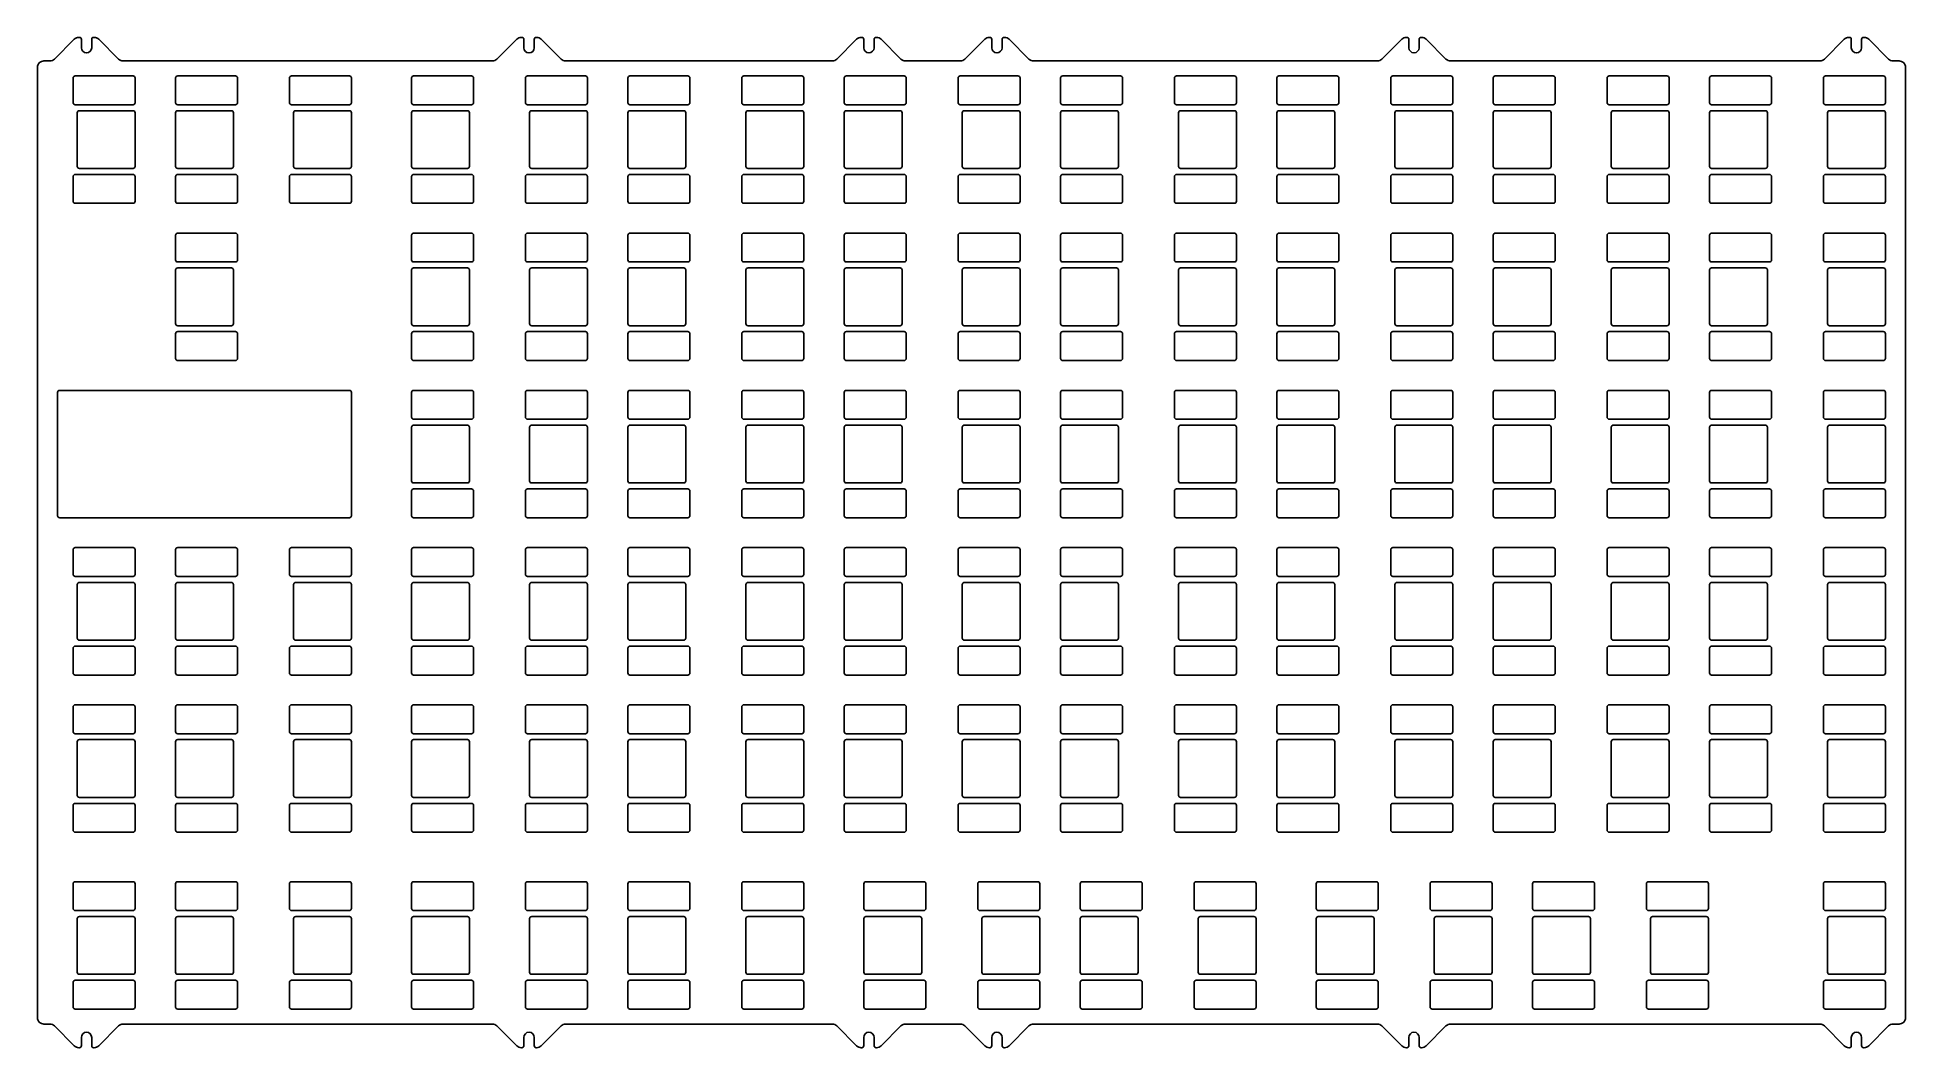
# Model space of a CAD drawing. Header units: millimetres. Extents: x -452 to 0, y -239 to 6.
import ezdxf

# ---------------------------------------------------------------- set-up
doc = ezdxf.new("R2010")
doc.units = ezdxf.units.MM
doc.layers.get('0').update_dxf_attribs({"linetype": 'CONTINUOUS'})

msp = doc.modelspace()

# ---------------------------------------------------------------- linework, layer by layer
for points in [[(-242.17, -233.36), (-228.95, -233.36, -0.198912), (-227.82, -233.83), (-223.03, -238.62, 0.198912), (-221.9, -239.09), (-221.81, -239.09, 0.414214), (-221.31, -238.59), (-221.31, -236.59, -1), (-218.81, -236.59), (-218.81, -238.59, 0.414214), (-218.31, -239.09), (-218.23, -239.09, 0.198912), (-217.09, -238.62), (-212.31, -233.83, -0.198912), (-211.17, -233.36), (-127.95, -233.36, -0.198912), (-126.82, -233.83), (-122.03, -238.62, 0.198912), (-120.9, -239.09), (-120.81, -239.09, 0.414214), (-120.31, -238.59), (-120.31, -236.59, -1), (-117.81, -236.59), (-117.81, -238.59, 0.414214), (-117.31, -239.09), (-117.23, -239.09, 0.198912), (-116.09, -238.62), (-111.31, -233.83, -0.198912), (-110.17, -233.36), (-20.79, -233.36, -0.198912), (-19.66, -233.83), (-14.87, -238.62, 0.198912), (-13.74, -239.09), (-13.66, -239.09, 0.414214), (-13.16, -238.59), (-13.16, -236.59, -1), (-10.66, -236.59), (-10.66, -238.59, 0.414214), (-10.16, -239.09), (-10.07, -239.09, 0.198912), (-8.94, -238.62), (-4.15, -233.83, -0.198912), (-3.02, -233.36), (-1.6, -233.36, 0.414214), (0, -231.76), (0, -1.6, 0.414214), (-1.6, 0), (-3.02, 0, -0.198912), (-4.15, 0.47), (-8.94, 5.26, 0.198912), (-10.07, 5.72), (-10.16, 5.72, 0.414214), (-10.66, 5.22), (-10.66, 3.22, -1), (-13.16, 3.22), (-13.16, 5.22, 0.414214), (-13.66, 5.72), (-13.74, 5.72, 0.198912), (-14.87, 5.26), (-19.66, 0.47, -0.198912), (-20.79, 0), (-110.17, 0, -0.198912), (-111.31, 0.47), (-116.09, 5.26, 0.198912), (-117.23, 5.72), (-117.31, 5.72, 0.414214), (-117.81, 5.22), (-117.81, 3.22, -1), (-120.31, 3.22), (-120.31, 5.22, 0.414214), (-120.81, 5.72), (-120.9, 5.72, 0.198912), (-122.03, 5.26), (-126.82, 0.47, -0.198912), (-127.95, 0), (-211.17, 0, -0.198912), (-212.31, 0.47), (-217.09, 5.26, 0.198912), (-218.23, 5.72), (-218.31, 5.72, 0.414214), (-218.81, 5.22), (-218.81, 3.22, -1), (-221.31, 3.22), (-221.31, 5.22, 0.414214), (-221.81, 5.72), (-221.9, 5.72, 0.198912), (-223.03, 5.26), (-227.82, 0.47, -0.198912), (-228.95, 0), (-242.17, 0, -0.198912), (-243.31, 0.47), (-248.09, 5.26, 0.198912), (-249.23, 5.72), (-249.31, 5.72, 0.414214), (-249.81, 5.22), (-249.81, 3.22, -1), (-252.31, 3.22), (-252.31, 5.22, 0.414214), (-252.81, 5.72), (-252.9, 5.72, 0.198912), (-254.03, 5.26), (-258.82, 0.47, -0.198912), (-259.95, 0), (-324.49, 0, -0.198912), (-325.62, 0.47), (-330.41, 5.26, 0.198912), (-331.54, 5.72), (-331.62, 5.72, 0.414214), (-332.12, 5.22), (-332.12, 3.22, -1), (-334.63, 3.22), (-334.63, 5.22, 0.414214), (-335.12, 5.72), (-335.21, 5.72, 0.198912), (-336.34, 5.26), (-341.13, 0.47, -0.198912), (-342.26, 0), (-431.64, 0, -0.198912), (-432.77, 0.47), (-437.56, 5.26, 0.198912), (-438.69, 5.72), (-438.78, 5.72, 0.414214), (-439.28, 5.22), (-439.28, 3.22, -1), (-441.78, 3.22), (-441.78, 5.22, 0.414214), (-442.28, 5.72), (-442.37, 5.72, 0.198912), (-443.5, 5.26), (-448.29, 0.47, -0.198912), (-449.42, 0), (-450.84, 0, 0.414214), (-452.44, -1.6), (-452.44, -231.76, 0.414214), (-450.84, -233.36), (-449.42, -233.36, -0.198912), (-448.29, -233.83), (-443.5, -238.62, 0.198912), (-442.37, -239.09), (-442.28, -239.09, 0.414214), (-441.78, -238.59), (-441.78, -236.59, -1), (-439.28, -236.59), (-439.28, -238.59, 0.414214), (-438.78, -239.09), (-438.69, -239.09, 0.198912), (-437.56, -238.62), (-432.77, -233.83, -0.198912), (-431.64, -233.36), (-342.26, -233.36, -0.198912), (-341.13, -233.83), (-336.34, -238.62, 0.198912), (-335.21, -239.09), (-335.12, -239.09, 0.414214), (-334.63, -238.59), (-334.63, -236.59, -1), (-332.12, -236.59), (-332.12, -238.59, 0.414214), (-331.62, -239.09), (-331.54, -239.09, 0.198912), (-330.41, -238.62), (-325.62, -233.83, -0.198912), (-324.49, -233.36), (-259.95, -233.36, -0.198912), (-258.82, -233.83), (-254.03, -238.62, 0.198912), (-252.9, -239.09), (-252.81, -239.09, 0.414214), (-252.31, -238.59), (-252.31, -236.59, -1), (-249.81, -236.59), (-249.81, -238.59, 0.414214), (-249.31, -239.09), (-249.23, -239.09, 0.198912), (-248.09, -238.62), (-243.31, -233.83, -0.198912)], [(-443.77, -10.11), (-443.77, -4.11, -0.414214), (-443.27, -3.61), (-429.27, -3.61, -0.414214), (-428.77, -4.11), (-428.77, -10.11, -0.414214), (-429.27, -10.61), (-443.27, -10.61, -0.414214)], [(-403.96, -4.11), (-403.96, -10.11, -0.414214), (-404.46, -10.61), (-418.46, -10.61, -0.414214), (-418.96, -10.11), (-418.96, -4.11, -0.414214), (-418.46, -3.61), (-404.46, -3.61, -0.414214)], [(-376.38, -4.11, 0.414214), (-376.88, -3.61), (-390.88, -3.61, 0.414214), (-391.38, -4.11), (-391.38, -10.11, 0.414214), (-390.88, -10.61), (-376.88, -10.61, 0.414214), (-376.38, -10.11)], [(-361.31, -3.61, 0.414214), (-361.81, -4.11), (-361.81, -10.11, 0.414214), (-361.31, -10.61), (-347.31, -10.61, 0.414214), (-346.81, -10.11), (-346.81, -4.11, 0.414214), (-347.31, -3.61)], [(-333.73, -3.61), (-319.73, -3.61, -0.414214), (-319.23, -4.11), (-319.23, -10.11, -0.414214), (-319.73, -10.61), (-333.73, -10.61, -0.414214), (-334.23, -10.11), (-334.23, -4.11, -0.414214)], [(-294.92, -10.61, 0.414214), (-294.42, -10.11), (-294.42, -4.11, 0.414214), (-294.92, -3.61), (-308.92, -3.61, 0.414214), (-309.42, -4.11), (-309.42, -10.11, 0.414214), (-308.92, -10.61)], [(-266.84, -4.11), (-266.84, -10.11, -0.414214), (-267.34, -10.61), (-281.34, -10.61, -0.414214), (-281.84, -10.11), (-281.84, -4.11, -0.414214), (-281.34, -3.61), (-267.34, -3.61, -0.414214)], [(-242.53, -10.61), (-256.53, -10.61, -0.414214), (-257.03, -10.11), (-257.03, -4.11, -0.414214), (-256.53, -3.61), (-242.53, -3.61, -0.414214), (-242.03, -4.11), (-242.03, -10.11, -0.414214)], [(-228.96, -3.61), (-214.96, -3.61, -0.414214), (-214.46, -4.11), (-214.46, -10.11, -0.414214), (-214.96, -10.61), (-228.96, -10.61, -0.414214), (-229.46, -10.11), (-229.46, -4.11, -0.414214)], [(-204.14, -3.61), (-190.14, -3.61, -0.414214), (-189.64, -4.11), (-189.64, -10.11, -0.414214), (-190.14, -10.61), (-204.14, -10.61, -0.414214), (-204.64, -10.11), (-204.64, -4.11, -0.414214)], [(-162.07, -4.11), (-162.07, -10.11, -0.414214), (-162.57, -10.61), (-176.57, -10.61, -0.414214), (-177.07, -10.11), (-177.07, -4.11, -0.414214), (-176.57, -3.61), (-162.57, -3.61, -0.414214)], [(-137.26, -4.11), (-137.26, -10.11, -0.414214), (-137.76, -10.61), (-151.76, -10.61, -0.414214), (-152.26, -10.11), (-152.26, -4.11, -0.414214), (-151.76, -3.61), (-137.76, -3.61, -0.414214)], [(-124.68, -10.11, 0.414214), (-124.18, -10.61), (-110.18, -10.61, 0.414214), (-109.68, -10.11), (-109.68, -4.11, 0.414214), (-110.18, -3.61), (-124.18, -3.61, 0.414214), (-124.68, -4.11)], [(-99.87, -10.11, 0.414214), (-99.37, -10.61), (-85.37, -10.61, 0.414214), (-84.87, -10.11), (-84.87, -4.11, 0.414214), (-85.37, -3.61), (-99.37, -3.61, 0.414214), (-99.87, -4.11)], [(-57.79, -10.61, 0.414214), (-57.29, -10.11), (-57.29, -4.11, 0.414214), (-57.79, -3.61), (-71.79, -3.61, 0.414214), (-72.29, -4.11), (-72.29, -10.11, 0.414214), (-71.79, -10.61)], [(-32.98, -10.61), (-46.98, -10.61, -0.414214), (-47.48, -10.11), (-47.48, -4.11, -0.414214), (-46.98, -3.61), (-32.98, -3.61, -0.414214), (-32.48, -4.11), (-32.48, -10.11, -0.414214)], [(-4.91, -4.11, 0.414214), (-5.41, -3.61), (-19.41, -3.61, 0.414214), (-19.91, -4.11), (-19.91, -10.11, 0.414214), (-19.41, -10.61), (-5.41, -10.61, 0.414214), (-4.91, -10.11)], [(-442.77, -25.55), (-442.77, -12.55, -0.414214), (-442.27, -12.05), (-429.27, -12.05, -0.414214), (-428.77, -12.55), (-428.77, -25.55, -0.414214), (-429.27, -26.05), (-442.27, -26.05, -0.414214)], [(-418.46, -12.05, 0.414214), (-418.96, -12.55), (-418.96, -25.55, 0.414214), (-418.46, -26.05), (-405.46, -26.05, 0.414214), (-404.96, -25.55), (-404.96, -12.55, 0.414214), (-405.46, -12.05)], [(-389.88, -12.05), (-376.88, -12.05, -0.414214), (-376.38, -12.55), (-376.38, -25.55, -0.414214), (-376.88, -26.05), (-389.88, -26.05, -0.414214), (-390.38, -25.55), (-390.38, -12.55, -0.414214)], [(-361.81, -25.55, 0.414214), (-361.31, -26.05), (-348.31, -26.05, 0.414214), (-347.81, -25.55), (-347.81, -12.55, 0.414214), (-348.31, -12.05), (-361.31, -12.05, 0.414214), (-361.81, -12.55)], [(-319.23, -12.55), (-319.23, -25.55, -0.414214), (-319.73, -26.05), (-332.73, -26.05, -0.414214), (-333.23, -25.55), (-333.23, -12.55, -0.414214), (-332.73, -12.05), (-319.73, -12.05, -0.414214)], [(-295.92, -26.05, 0.414214), (-295.42, -25.55), (-295.42, -12.55, 0.414214), (-295.92, -12.05), (-308.92, -12.05, 0.414214), (-309.42, -12.55), (-309.42, -25.55, 0.414214), (-308.92, -26.05)], [(-266.84, -12.55), (-266.84, -25.55, -0.414214), (-267.34, -26.05), (-280.34, -26.05, -0.414214), (-280.84, -25.55), (-280.84, -12.55, -0.414214), (-280.34, -12.05), (-267.34, -12.05, -0.414214)], [(-243.03, -12.55, 0.414214), (-243.53, -12.05), (-256.53, -12.05, 0.414214), (-257.03, -12.55), (-257.03, -25.55, 0.414214), (-256.53, -26.05), (-243.53, -26.05, 0.414214), (-243.03, -25.55)], [(-228.46, -25.55, 0.414214), (-227.96, -26.05), (-214.96, -26.05, 0.414214), (-214.46, -25.55), (-214.46, -12.55, 0.414214), (-214.96, -12.05), (-227.96, -12.05, 0.414214), (-228.46, -12.55)], [(-204.14, -12.05), (-191.14, -12.05, -0.414214), (-190.64, -12.55), (-190.64, -25.55, -0.414214), (-191.14, -26.05), (-204.14, -26.05, -0.414214), (-204.64, -25.55), (-204.64, -12.55, -0.414214)], [(-162.57, -26.05), (-175.57, -26.05, -0.414214), (-176.07, -25.55), (-176.07, -12.55, -0.414214), (-175.57, -12.05), (-162.57, -12.05, -0.414214), (-162.07, -12.55), (-162.07, -25.55, -0.414214)], [(-151.76, -12.05), (-138.76, -12.05, -0.414214), (-138.26, -12.55), (-138.26, -25.55, -0.414214), (-138.76, -26.05), (-151.76, -26.05, -0.414214), (-152.26, -25.55), (-152.26, -12.55, -0.414214)], [(-123.68, -25.55, 0.414214), (-123.18, -26.05), (-110.18, -26.05, 0.414214), (-109.68, -25.55), (-109.68, -12.55, 0.414214), (-110.18, -12.05), (-123.18, -12.05, 0.414214), (-123.68, -12.55)], [(-99.87, -25.55, 0.414214), (-99.37, -26.05), (-86.37, -26.05, 0.414214), (-85.87, -25.55), (-85.87, -12.55, 0.414214), (-86.37, -12.05), (-99.37, -12.05, 0.414214), (-99.87, -12.55)], [(-57.29, -12.55), (-57.29, -25.55, -0.414214), (-57.79, -26.05), (-70.79, -26.05, -0.414214), (-71.29, -25.55), (-71.29, -12.55, -0.414214), (-70.79, -12.05), (-57.79, -12.05, -0.414214)], [(-33.48, -12.55, 0.414214), (-33.98, -12.05), (-46.98, -12.05, 0.414214), (-47.48, -12.55), (-47.48, -25.55, 0.414214), (-46.98, -26.05), (-33.98, -26.05, 0.414214), (-33.48, -25.55)], [(-4.91, -12.55, 0.414214), (-5.41, -12.05), (-18.41, -12.05, 0.414214), (-18.91, -12.55), (-18.91, -25.55, 0.414214), (-18.41, -26.05), (-5.41, -26.05, 0.414214), (-4.91, -25.55)], [(-428.77, -27.99), (-428.77, -33.99, -0.414214), (-429.27, -34.49), (-443.27, -34.49, -0.414214), (-443.77, -33.99), (-443.77, -27.99, -0.414214), (-443.27, -27.49), (-429.27, -27.49, -0.414214)], [(-404.46, -34.49), (-418.46, -34.49, -0.414214), (-418.96, -33.99), (-418.96, -27.99, -0.414214), (-418.46, -27.49), (-404.46, -27.49, -0.414214), (-403.96, -27.99), (-403.96, -33.99, -0.414214)], [(-376.88, -34.49, 0.414214), (-376.38, -33.99), (-376.38, -27.99, 0.414214), (-376.88, -27.49), (-390.88, -27.49, 0.414214), (-391.38, -27.99), (-391.38, -33.99, 0.414214), (-390.88, -34.49)], [(-361.81, -33.99), (-361.81, -27.99, -0.414214), (-361.31, -27.49), (-347.31, -27.49, -0.414214), (-346.81, -27.99), (-346.81, -33.99, -0.414214), (-347.31, -34.49), (-361.31, -34.49, -0.414214)], [(-333.73, -27.49), (-319.73, -27.49, -0.414214), (-319.23, -27.99), (-319.23, -33.99, -0.414214), (-319.73, -34.49), (-333.73, -34.49, -0.414214), (-334.23, -33.99), (-334.23, -27.99, -0.414214)], [(-308.92, -27.49), (-294.92, -27.49, -0.414214), (-294.42, -27.99), (-294.42, -33.99, -0.414214), (-294.92, -34.49), (-308.92, -34.49, -0.414214), (-309.42, -33.99), (-309.42, -27.99, -0.414214)], [(-281.34, -27.49, 0.414214), (-281.84, -27.99), (-281.84, -33.99, 0.414214), (-281.34, -34.49), (-267.34, -34.49, 0.414214), (-266.84, -33.99), (-266.84, -27.99, 0.414214), (-267.34, -27.49)], [(-257.03, -33.99, 0.414214), (-256.53, -34.49), (-242.53, -34.49, 0.414214), (-242.03, -33.99), (-242.03, -27.99, 0.414214), (-242.53, -27.49), (-256.53, -27.49, 0.414214), (-257.03, -27.99)], [(-229.46, -33.99), (-229.46, -27.99, -0.414214), (-228.96, -27.49), (-214.96, -27.49, -0.414214), (-214.46, -27.99), (-214.46, -33.99, -0.414214), (-214.96, -34.49), (-228.96, -34.49, -0.414214)], [(-190.14, -34.49), (-204.14, -34.49, -0.414214), (-204.64, -33.99), (-204.64, -27.99, -0.414214), (-204.14, -27.49), (-190.14, -27.49, -0.414214), (-189.64, -27.99), (-189.64, -33.99, -0.414214)], [(-162.07, -27.99), (-162.07, -33.99, -0.414214), (-162.57, -34.49), (-176.57, -34.49, -0.414214), (-177.07, -33.99), (-177.07, -27.99, -0.414214), (-176.57, -27.49), (-162.57, -27.49, -0.414214)], [(-151.76, -27.49), (-137.76, -27.49, -0.414214), (-137.26, -27.99), (-137.26, -33.99, -0.414214), (-137.76, -34.49), (-151.76, -34.49, -0.414214), (-152.26, -33.99), (-152.26, -27.99, -0.414214)], [(-124.18, -27.49), (-110.18, -27.49, -0.414214), (-109.68, -27.99), (-109.68, -33.99, -0.414214), (-110.18, -34.49), (-124.18, -34.49, -0.414214), (-124.68, -33.99), (-124.68, -27.99, -0.414214)], [(-84.87, -27.99), (-84.87, -33.99, -0.414214), (-85.37, -34.49), (-99.37, -34.49, -0.414214), (-99.87, -33.99), (-99.87, -27.99, -0.414214), (-99.37, -27.49), (-85.37, -27.49, -0.414214)], [(-57.29, -27.99), (-57.29, -33.99, -0.414214), (-57.79, -34.49), (-71.79, -34.49, -0.414214), (-72.29, -33.99), (-72.29, -27.99, -0.414214), (-71.79, -27.49), (-57.79, -27.49, -0.414214)], [(-32.98, -34.49), (-46.98, -34.49, -0.414214), (-47.48, -33.99), (-47.48, -27.99, -0.414214), (-46.98, -27.49), (-32.98, -27.49, -0.414214), (-32.48, -27.99), (-32.48, -33.99, -0.414214)], [(-5.41, -34.49), (-19.41, -34.49, -0.414214), (-19.91, -33.99), (-19.91, -27.99, -0.414214), (-19.41, -27.49), (-5.41, -27.49, -0.414214), (-4.91, -27.99), (-4.91, -33.99, -0.414214)], [(-418.96, -48.21), (-418.96, -42.21, -0.414214), (-418.46, -41.71), (-404.46, -41.71, -0.414214), (-403.96, -42.21), (-403.96, -48.21, -0.414214), (-404.46, -48.71), (-418.46, -48.71, -0.414214)], [(-361.81, -48.21, 0.414214), (-361.31, -48.71), (-347.31, -48.71, 0.414214), (-346.81, -48.21), (-346.81, -42.21, 0.414214), (-347.31, -41.71), (-361.31, -41.71, 0.414214), (-361.81, -42.21)], [(-319.73, -48.71, 0.414214), (-319.23, -48.21), (-319.23, -42.21, 0.414214), (-319.73, -41.71), (-333.73, -41.71, 0.414214), (-334.23, -42.21), (-334.23, -48.21, 0.414214), (-333.73, -48.71)], [(-294.92, -48.71), (-308.92, -48.71, -0.414214), (-309.42, -48.21), (-309.42, -42.21, -0.414214), (-308.92, -41.71), (-294.92, -41.71, -0.414214), (-294.42, -42.21), (-294.42, -48.21, -0.414214)], [(-266.84, -42.21), (-266.84, -48.21, -0.414214), (-267.34, -48.71), (-281.34, -48.71, -0.414214), (-281.84, -48.21), (-281.84, -42.21, -0.414214), (-281.34, -41.71), (-267.34, -41.71, -0.414214)], [(-256.53, -41.71), (-242.53, -41.71, -0.414214), (-242.03, -42.21), (-242.03, -48.21, -0.414214), (-242.53, -48.71), (-256.53, -48.71, -0.414214), (-257.03, -48.21), (-257.03, -42.21, -0.414214)], [(-214.96, -48.71, 0.414214), (-214.46, -48.21), (-214.46, -42.21, 0.414214), (-214.96, -41.71), (-228.96, -41.71, 0.414214), (-229.46, -42.21), (-229.46, -48.21, 0.414214), (-228.96, -48.71)], [(-189.64, -42.21), (-189.64, -48.21, -0.414214), (-190.14, -48.71), (-204.14, -48.71, -0.414214), (-204.64, -48.21), (-204.64, -42.21, -0.414214), (-204.14, -41.71), (-190.14, -41.71, -0.414214)], [(-176.57, -41.71), (-162.57, -41.71, -0.414214), (-162.07, -42.21), (-162.07, -48.21, -0.414214), (-162.57, -48.71), (-176.57, -48.71, -0.414214), (-177.07, -48.21), (-177.07, -42.21, -0.414214)], [(-137.76, -48.71), (-151.76, -48.71, -0.414214), (-152.26, -48.21), (-152.26, -42.21, -0.414214), (-151.76, -41.71), (-137.76, -41.71, -0.414214), (-137.26, -42.21), (-137.26, -48.21, -0.414214)], [(-124.18, -41.71, 0.414214), (-124.68, -42.21), (-124.68, -48.21, 0.414214), (-124.18, -48.71), (-110.18, -48.71, 0.414214), (-109.68, -48.21), (-109.68, -42.21, 0.414214), (-110.18, -41.71)], [(-85.37, -48.71), (-99.37, -48.71, -0.414214), (-99.87, -48.21), (-99.87, -42.21, -0.414214), (-99.37, -41.71), (-85.37, -41.71, -0.414214), (-84.87, -42.21), (-84.87, -48.21, -0.414214)], [(-72.29, -48.21), (-72.29, -42.21, -0.414214), (-71.79, -41.71), (-57.79, -41.71, -0.414214), (-57.29, -42.21), (-57.29, -48.21, -0.414214), (-57.79, -48.71), (-71.79, -48.71, -0.414214)], [(-46.98, -41.71, 0.414214), (-47.48, -42.21), (-47.48, -48.21, 0.414214), (-46.98, -48.71), (-32.98, -48.71, 0.414214), (-32.48, -48.21), (-32.48, -42.21, 0.414214), (-32.98, -41.71)], [(-19.41, -41.71), (-5.41, -41.71, -0.414214), (-4.91, -42.21), (-4.91, -48.21, -0.414214), (-5.41, -48.71), (-19.41, -48.71, -0.414214), (-19.91, -48.21), (-19.91, -42.21, -0.414214)], [(-404.96, -50.65), (-404.96, -63.65, -0.414214), (-405.46, -64.15), (-418.46, -64.15, -0.414214), (-418.96, -63.65), (-418.96, -50.65, -0.414214), (-418.46, -50.15), (-405.46, -50.15, -0.414214)], [(-361.31, -50.15), (-348.31, -50.15, -0.414214), (-347.81, -50.65), (-347.81, -63.65, -0.414214), (-348.31, -64.15), (-361.31, -64.15, -0.414214), (-361.81, -63.65), (-361.81, -50.65, -0.414214)], [(-333.23, -63.65), (-333.23, -50.65, -0.414214), (-332.73, -50.15), (-319.73, -50.15, -0.414214), (-319.23, -50.65), (-319.23, -63.65, -0.414214), (-319.73, -64.15), (-332.73, -64.15, -0.414214)], [(-295.92, -64.15), (-308.92, -64.15, -0.414214), (-309.42, -63.65), (-309.42, -50.65, -0.414214), (-308.92, -50.15), (-295.92, -50.15, -0.414214), (-295.42, -50.65), (-295.42, -63.65, -0.414214)], [(-280.34, -50.15), (-267.34, -50.15, -0.414214), (-266.84, -50.65), (-266.84, -63.65, -0.414214), (-267.34, -64.15), (-280.34, -64.15, -0.414214), (-280.84, -63.65), (-280.84, -50.65, -0.414214)], [(-243.03, -50.65), (-243.03, -63.65, -0.414214), (-243.53, -64.15), (-256.53, -64.15, -0.414214), (-257.03, -63.65), (-257.03, -50.65, -0.414214), (-256.53, -50.15), (-243.53, -50.15, -0.414214)], [(-214.96, -64.15, 0.414214), (-214.46, -63.65), (-214.46, -50.65, 0.414214), (-214.96, -50.15), (-227.96, -50.15, 0.414214), (-228.46, -50.65), (-228.46, -63.65, 0.414214), (-227.96, -64.15)], [(-191.14, -64.15), (-204.14, -64.15, -0.414214), (-204.64, -63.65), (-204.64, -50.65, -0.414214), (-204.14, -50.15), (-191.14, -50.15, -0.414214), (-190.64, -50.65), (-190.64, -63.65, -0.414214)], [(-162.07, -50.65), (-162.07, -63.65, -0.414214), (-162.57, -64.15), (-175.57, -64.15, -0.414214), (-176.07, -63.65), (-176.07, -50.65, -0.414214), (-175.57, -50.15), (-162.57, -50.15, -0.414214)], [(-152.26, -63.65), (-152.26, -50.65, -0.414214), (-151.76, -50.15), (-138.76, -50.15, -0.414214), (-138.26, -50.65), (-138.26, -63.65, -0.414214), (-138.76, -64.15), (-151.76, -64.15, -0.414214)], [(-110.18, -64.15), (-123.18, -64.15, -0.414214), (-123.68, -63.65), (-123.68, -50.65, -0.414214), (-123.18, -50.15), (-110.18, -50.15, -0.414214), (-109.68, -50.65), (-109.68, -63.65, -0.414214)], [(-86.37, -64.15, 0.414214), (-85.87, -63.65), (-85.87, -50.65, 0.414214), (-86.37, -50.15), (-99.37, -50.15, 0.414214), (-99.87, -50.65), (-99.87, -63.65, 0.414214), (-99.37, -64.15)], [(-57.29, -50.65), (-57.29, -63.65, -0.414214), (-57.79, -64.15), (-70.79, -64.15, -0.414214), (-71.29, -63.65), (-71.29, -50.65, -0.414214), (-70.79, -50.15), (-57.79, -50.15, -0.414214)], [(-33.48, -50.65), (-33.48, -63.65, -0.414214), (-33.98, -64.15), (-46.98, -64.15, -0.414214), (-47.48, -63.65), (-47.48, -50.65, -0.414214), (-46.98, -50.15), (-33.98, -50.15, -0.414214)], [(-18.91, -63.65), (-18.91, -50.65, -0.414214), (-18.41, -50.15), (-5.41, -50.15, -0.414214), (-4.91, -50.65), (-4.91, -63.65, -0.414214), (-5.41, -64.15), (-18.41, -64.15, -0.414214)], [(-404.46, -72.59), (-418.46, -72.59, -0.414214), (-418.96, -72.09), (-418.96, -66.09, -0.414214), (-418.46, -65.59), (-404.46, -65.59, -0.414214), (-403.96, -66.09), (-403.96, -72.09, -0.414214)], [(-347.31, -72.59, 0.414214), (-346.81, -72.09), (-346.81, -66.09, 0.414214), (-347.31, -65.59), (-361.31, -65.59, 0.414214), (-361.81, -66.09), (-361.81, -72.09, 0.414214), (-361.31, -72.59)], [(-333.73, -65.59), (-319.73, -65.59, -0.414214), (-319.23, -66.09), (-319.23, -72.09, -0.414214), (-319.73, -72.59), (-333.73, -72.59, -0.414214), (-334.23, -72.09), (-334.23, -66.09, -0.414214)], [(-294.42, -66.09), (-294.42, -72.09, -0.414214), (-294.92, -72.59), (-308.92, -72.59, -0.414214), (-309.42, -72.09), (-309.42, -66.09, -0.414214), (-308.92, -65.59), (-294.92, -65.59, -0.414214)], [(-266.84, -66.09), (-266.84, -72.09, -0.414214), (-267.34, -72.59), (-281.34, -72.59, -0.414214), (-281.84, -72.09), (-281.84, -66.09, -0.414214), (-281.34, -65.59), (-267.34, -65.59, -0.414214)], [(-242.03, -66.09), (-242.03, -72.09, -0.414214), (-242.53, -72.59), (-256.53, -72.59, -0.414214), (-257.03, -72.09), (-257.03, -66.09, -0.414214), (-256.53, -65.59), (-242.53, -65.59, -0.414214)], [(-229.46, -72.09, 0.414214), (-228.96, -72.59), (-214.96, -72.59, 0.414214), (-214.46, -72.09), (-214.46, -66.09, 0.414214), (-214.96, -65.59), (-228.96, -65.59, 0.414214), (-229.46, -66.09)], [(-204.14, -65.59, 0.414214), (-204.64, -66.09), (-204.64, -72.09, 0.414214), (-204.14, -72.59), (-190.14, -72.59, 0.414214), (-189.64, -72.09), (-189.64, -66.09, 0.414214), (-190.14, -65.59)], [(-162.57, -72.59, 0.414214), (-162.07, -72.09), (-162.07, -66.09, 0.414214), (-162.57, -65.59), (-176.57, -65.59, 0.414214), (-177.07, -66.09), (-177.07, -72.09, 0.414214), (-176.57, -72.59)], [(-137.76, -72.59, 0.414214), (-137.26, -72.09), (-137.26, -66.09, 0.414214), (-137.76, -65.59), (-151.76, -65.59, 0.414214), (-152.26, -66.09), (-152.26, -72.09, 0.414214), (-151.76, -72.59)], [(-109.68, -66.09, 0.414214), (-110.18, -65.59), (-124.18, -65.59, 0.414214), (-124.68, -66.09), (-124.68, -72.09, 0.414214), (-124.18, -72.59), (-110.18, -72.59, 0.414214), (-109.68, -72.09)], [(-85.37, -72.59), (-99.37, -72.59, -0.414214), (-99.87, -72.09), (-99.87, -66.09, -0.414214), (-99.37, -65.59), (-85.37, -65.59, -0.414214), (-84.87, -66.09), (-84.87, -72.09, -0.414214)], [(-71.79, -65.59, 0.414214), (-72.29, -66.09), (-72.29, -72.09, 0.414214), (-71.79, -72.59), (-57.79, -72.59, 0.414214), (-57.29, -72.09), (-57.29, -66.09, 0.414214), (-57.79, -65.59)], [(-46.98, -65.59), (-32.98, -65.59, -0.414214), (-32.48, -66.09), (-32.48, -72.09, -0.414214), (-32.98, -72.59), (-46.98, -72.59, -0.414214), (-47.48, -72.09), (-47.48, -66.09, -0.414214)], [(-19.91, -72.09), (-19.91, -66.09, -0.414214), (-19.41, -65.59), (-5.41, -65.59, -0.414214), (-4.91, -66.09), (-4.91, -72.09, -0.414214), (-5.41, -72.59), (-19.41, -72.59, -0.414214)], [(-447.53, -110.19, 0.414214), (-447.03, -110.69), (-376.88, -110.69, 0.414214), (-376.38, -110.19), (-376.38, -80.31, 0.414214), (-376.88, -79.81), (-447.03, -79.81, 0.414214), (-447.53, -80.31)], [(-347.31, -86.81), (-361.31, -86.81, -0.414214), (-361.81, -86.31), (-361.81, -80.31, -0.414214), (-361.31, -79.81), (-347.31, -79.81, -0.414214), (-346.81, -80.31), (-346.81, -86.31, -0.414214)], [(-333.73, -79.81), (-319.73, -79.81, -0.414214), (-319.23, -80.31), (-319.23, -86.31, -0.414214), (-319.73, -86.81), (-333.73, -86.81, -0.414214), (-334.23, -86.31), (-334.23, -80.31, -0.414214)], [(-308.92, -79.81, 0.414214), (-309.42, -80.31), (-309.42, -86.31, 0.414214), (-308.92, -86.81), (-294.92, -86.81, 0.414214), (-294.42, -86.31), (-294.42, -80.31, 0.414214), (-294.92, -79.81)], [(-281.84, -86.31, 0.414214), (-281.34, -86.81), (-267.34, -86.81, 0.414214), (-266.84, -86.31), (-266.84, -80.31, 0.414214), (-267.34, -79.81), (-281.34, -79.81, 0.414214), (-281.84, -80.31)], [(-242.53, -86.81), (-256.53, -86.81, -0.414214), (-257.03, -86.31), (-257.03, -80.31, -0.414214), (-256.53, -79.81), (-242.53, -79.81, -0.414214), (-242.03, -80.31), (-242.03, -86.31, -0.414214)], [(-214.96, -86.81), (-228.96, -86.81, -0.414214), (-229.46, -86.31), (-229.46, -80.31, -0.414214), (-228.96, -79.81), (-214.96, -79.81, -0.414214), (-214.46, -80.31), (-214.46, -86.31, -0.414214)], [(-204.64, -86.31, 0.414214), (-204.14, -86.81), (-190.14, -86.81, 0.414214), (-189.64, -86.31), (-189.64, -80.31, 0.414214), (-190.14, -79.81), (-204.14, -79.81, 0.414214), (-204.64, -80.31)], [(-177.07, -86.31), (-177.07, -80.31, -0.414214), (-176.57, -79.81), (-162.57, -79.81, -0.414214), (-162.07, -80.31), (-162.07, -86.31, -0.414214), (-162.57, -86.81), (-176.57, -86.81, -0.414214)], [(-137.26, -80.31), (-137.26, -86.31, -0.414214), (-137.76, -86.81), (-151.76, -86.81, -0.414214), (-152.26, -86.31), (-152.26, -80.31, -0.414214), (-151.76, -79.81), (-137.76, -79.81, -0.414214)], [(-124.18, -79.81), (-110.18, -79.81, -0.414214), (-109.68, -80.31), (-109.68, -86.31, -0.414214), (-110.18, -86.81), (-124.18, -86.81, -0.414214), (-124.68, -86.31), (-124.68, -80.31, -0.414214)], [(-85.37, -86.81), (-99.37, -86.81, -0.414214), (-99.87, -86.31), (-99.87, -80.31, -0.414214), (-99.37, -79.81), (-85.37, -79.81, -0.414214), (-84.87, -80.31), (-84.87, -86.31, -0.414214)], [(-72.29, -86.31, 0.414214), (-71.79, -86.81), (-57.79, -86.81, 0.414214), (-57.29, -86.31), (-57.29, -80.31, 0.414214), (-57.79, -79.81), (-71.79, -79.81, 0.414214), (-72.29, -80.31)], [(-32.48, -80.31), (-32.48, -86.31, -0.414214), (-32.98, -86.81), (-46.98, -86.81, -0.414214), (-47.48, -86.31), (-47.48, -80.31, -0.414214), (-46.98, -79.81), (-32.98, -79.81, -0.414214)], [(-5.41, -86.81, 0.414214), (-4.91, -86.31), (-4.91, -80.31, 0.414214), (-5.41, -79.81), (-19.41, -79.81, 0.414214), (-19.91, -80.31), (-19.91, -86.31, 0.414214), (-19.41, -86.81)], [(-361.31, -88.25, 0.414214), (-361.81, -88.75), (-361.81, -101.75, 0.414214), (-361.31, -102.25), (-348.31, -102.25, 0.414214), (-347.81, -101.75), (-347.81, -88.75, 0.414214), (-348.31, -88.25)], [(-319.73, -102.25), (-332.73, -102.25, -0.414214), (-333.23, -101.75), (-333.23, -88.75, -0.414214), (-332.73, -88.25), (-319.73, -88.25, -0.414214), (-319.23, -88.75), (-319.23, -101.75, -0.414214)], [(-308.92, -88.25, 0.414214), (-309.42, -88.75), (-309.42, -101.75, 0.414214), (-308.92, -102.25), (-295.92, -102.25, 0.414214), (-295.42, -101.75), (-295.42, -88.75, 0.414214), (-295.92, -88.25)], [(-266.84, -88.75), (-266.84, -101.75, -0.414214), (-267.34, -102.25), (-280.34, -102.25, -0.414214), (-280.84, -101.75), (-280.84, -88.75, -0.414214), (-280.34, -88.25), (-267.34, -88.25, -0.414214)], [(-243.03, -88.75, 0.414214), (-243.53, -88.25), (-256.53, -88.25, 0.414214), (-257.03, -88.75), (-257.03, -101.75, 0.414214), (-256.53, -102.25), (-243.53, -102.25, 0.414214), (-243.03, -101.75)], [(-214.46, -88.75, 0.414214), (-214.96, -88.25), (-227.96, -88.25, 0.414214), (-228.46, -88.75), (-228.46, -101.75, 0.414214), (-227.96, -102.25), (-214.96, -102.25, 0.414214), (-214.46, -101.75)], [(-191.14, -102.25), (-204.14, -102.25, -0.414214), (-204.64, -101.75), (-204.64, -88.75, -0.414214), (-204.14, -88.25), (-191.14, -88.25, -0.414214), (-190.64, -88.75), (-190.64, -101.75, -0.414214)], [(-162.07, -88.75), (-162.07, -101.75, -0.414214), (-162.57, -102.25), (-175.57, -102.25, -0.414214), (-176.07, -101.75), (-176.07, -88.75, -0.414214), (-175.57, -88.25), (-162.57, -88.25, -0.414214)], [(-152.26, -101.75), (-152.26, -88.75, -0.414214), (-151.76, -88.25), (-138.76, -88.25, -0.414214), (-138.26, -88.75), (-138.26, -101.75, -0.414214), (-138.76, -102.25), (-151.76, -102.25, -0.414214)], [(-110.18, -102.25), (-123.18, -102.25, -0.414214), (-123.68, -101.75), (-123.68, -88.75, -0.414214), (-123.18, -88.25), (-110.18, -88.25, -0.414214), (-109.68, -88.75), (-109.68, -101.75, -0.414214)], [(-85.87, -88.75), (-85.87, -101.75, -0.414214), (-86.37, -102.25), (-99.37, -102.25, -0.414214), (-99.87, -101.75), (-99.87, -88.75, -0.414214), (-99.37, -88.25), (-86.37, -88.25, -0.414214)], [(-57.79, -102.25), (-70.79, -102.25, -0.414214), (-71.29, -101.75), (-71.29, -88.75, -0.414214), (-70.79, -88.25), (-57.79, -88.25, -0.414214), (-57.29, -88.75), (-57.29, -101.75, -0.414214)], [(-46.98, -88.25), (-33.98, -88.25, -0.414214), (-33.48, -88.75), (-33.48, -101.75, -0.414214), (-33.98, -102.25), (-46.98, -102.25, -0.414214), (-47.48, -101.75), (-47.48, -88.75, -0.414214)], [(-18.41, -88.25, 0.414214), (-18.91, -88.75), (-18.91, -101.75, 0.414214), (-18.41, -102.25), (-5.41, -102.25, 0.414214), (-4.91, -101.75), (-4.91, -88.75, 0.414214), (-5.41, -88.25)], [(-347.31, -110.69, 0.414214), (-346.81, -110.19), (-346.81, -104.19, 0.414214), (-347.31, -103.69), (-361.31, -103.69, 0.414214), (-361.81, -104.19), (-361.81, -110.19, 0.414214), (-361.31, -110.69)], [(-319.23, -104.19), (-319.23, -110.19, -0.414214), (-319.73, -110.69), (-333.73, -110.69, -0.414214), (-334.23, -110.19), (-334.23, -104.19, -0.414214), (-333.73, -103.69), (-319.73, -103.69, -0.414214)], [(-309.42, -110.19), (-309.42, -104.19, -0.414214), (-308.92, -103.69), (-294.92, -103.69, -0.414214), (-294.42, -104.19), (-294.42, -110.19, -0.414214), (-294.92, -110.69), (-308.92, -110.69, -0.414214)], [(-266.84, -104.19), (-266.84, -110.19, -0.414214), (-267.34, -110.69), (-281.34, -110.69, -0.414214), (-281.84, -110.19), (-281.84, -104.19, -0.414214), (-281.34, -103.69), (-267.34, -103.69, -0.414214)], [(-242.53, -110.69), (-256.53, -110.69, -0.414214), (-257.03, -110.19), (-257.03, -104.19, -0.414214), (-256.53, -103.69), (-242.53, -103.69, -0.414214), (-242.03, -104.19), (-242.03, -110.19, -0.414214)], [(-214.96, -110.69), (-228.96, -110.69, -0.414214), (-229.46, -110.19), (-229.46, -104.19, -0.414214), (-228.96, -103.69), (-214.96, -103.69, -0.414214), (-214.46, -104.19), (-214.46, -110.19, -0.414214)], [(-204.14, -103.69, 0.414214), (-204.64, -104.19), (-204.64, -110.19, 0.414214), (-204.14, -110.69), (-190.14, -110.69, 0.414214), (-189.64, -110.19), (-189.64, -104.19, 0.414214), (-190.14, -103.69)], [(-176.57, -103.69), (-162.57, -103.69, -0.414214), (-162.07, -104.19), (-162.07, -110.19, -0.414214), (-162.57, -110.69), (-176.57, -110.69, -0.414214), (-177.07, -110.19), (-177.07, -104.19, -0.414214)], [(-152.26, -110.19, 0.414214), (-151.76, -110.69), (-137.76, -110.69, 0.414214), (-137.26, -110.19), (-137.26, -104.19, 0.414214), (-137.76, -103.69), (-151.76, -103.69, 0.414214), (-152.26, -104.19)], [(-124.68, -110.19), (-124.68, -104.19, -0.414214), (-124.18, -103.69), (-110.18, -103.69, -0.414214), (-109.68, -104.19), (-109.68, -110.19, -0.414214), (-110.18, -110.69), (-124.18, -110.69, -0.414214)], [(-99.37, -103.69), (-85.37, -103.69, -0.414214), (-84.87, -104.19), (-84.87, -110.19, -0.414214), (-85.37, -110.69), (-99.37, -110.69, -0.414214), (-99.87, -110.19), (-99.87, -104.19, -0.414214)], [(-71.79, -103.69, 0.414214), (-72.29, -104.19), (-72.29, -110.19, 0.414214), (-71.79, -110.69), (-57.79, -110.69, 0.414214), (-57.29, -110.19), (-57.29, -104.19, 0.414214), (-57.79, -103.69)], [(-47.48, -110.19, 0.414214), (-46.98, -110.69), (-32.98, -110.69, 0.414214), (-32.48, -110.19), (-32.48, -104.19, 0.414214), (-32.98, -103.69), (-46.98, -103.69, 0.414214), (-47.48, -104.19)], [(-5.41, -110.69), (-19.41, -110.69, -0.414214), (-19.91, -110.19), (-19.91, -104.19, -0.414214), (-19.41, -103.69), (-5.41, -103.69, -0.414214), (-4.91, -104.19), (-4.91, -110.19, -0.414214)], [(-443.27, -117.91), (-429.27, -117.91, -0.414214), (-428.77, -118.41), (-428.77, -124.41, -0.414214), (-429.27, -124.91), (-443.27, -124.91, -0.414214), (-443.77, -124.41), (-443.77, -118.41, -0.414214)], [(-404.46, -124.91), (-418.46, -124.91, -0.414214), (-418.96, -124.41), (-418.96, -118.41, -0.414214), (-418.46, -117.91), (-404.46, -117.91, -0.414214), (-403.96, -118.41), (-403.96, -124.41, -0.414214)], [(-390.88, -117.91, 0.414214), (-391.38, -118.41), (-391.38, -124.41, 0.414214), (-390.88, -124.91), (-376.88, -124.91, 0.414214), (-376.38, -124.41), (-376.38, -118.41, 0.414214), (-376.88, -117.91)], [(-361.31, -117.91, 0.414214), (-361.81, -118.41), (-361.81, -124.41, 0.414214), (-361.31, -124.91), (-347.31, -124.91, 0.414214), (-346.81, -124.41), (-346.81, -118.41, 0.414214), (-347.31, -117.91)], [(-333.73, -117.91), (-319.73, -117.91, -0.414214), (-319.23, -118.41), (-319.23, -124.41, -0.414214), (-319.73, -124.91), (-333.73, -124.91, -0.414214), (-334.23, -124.41), (-334.23, -118.41, -0.414214)], [(-309.42, -124.41, 0.414214), (-308.92, -124.91), (-294.92, -124.91, 0.414214), (-294.42, -124.41), (-294.42, -118.41, 0.414214), (-294.92, -117.91), (-308.92, -117.91, 0.414214), (-309.42, -118.41)], [(-281.34, -117.91), (-267.34, -117.91, -0.414214), (-266.84, -118.41), (-266.84, -124.41, -0.414214), (-267.34, -124.91), (-281.34, -124.91, -0.414214), (-281.84, -124.41), (-281.84, -118.41, -0.414214)], [(-242.53, -124.91), (-256.53, -124.91, -0.414214), (-257.03, -124.41), (-257.03, -118.41, -0.414214), (-256.53, -117.91), (-242.53, -117.91, -0.414214), (-242.03, -118.41), (-242.03, -124.41, -0.414214)], [(-214.96, -124.91), (-228.96, -124.91, -0.414214), (-229.46, -124.41), (-229.46, -118.41, -0.414214), (-228.96, -117.91), (-214.96, -117.91, -0.414214), (-214.46, -118.41), (-214.46, -124.41, -0.414214)], [(-204.64, -124.41, 0.414214), (-204.14, -124.91), (-190.14, -124.91, 0.414214), (-189.64, -124.41), (-189.64, -118.41, 0.414214), (-190.14, -117.91), (-204.14, -117.91, 0.414214), (-204.64, -118.41)], [(-162.57, -124.91, 0.414214), (-162.07, -124.41), (-162.07, -118.41, 0.414214), (-162.57, -117.91), (-176.57, -117.91, 0.414214), (-177.07, -118.41), (-177.07, -124.41, 0.414214), (-176.57, -124.91)], [(-137.26, -118.41), (-137.26, -124.41, -0.414214), (-137.76, -124.91), (-151.76, -124.91, -0.414214), (-152.26, -124.41), (-152.26, -118.41, -0.414214), (-151.76, -117.91), (-137.76, -117.91, -0.414214)], [(-124.18, -117.91), (-110.18, -117.91, -0.414214), (-109.68, -118.41), (-109.68, -124.41, -0.414214), (-110.18, -124.91), (-124.18, -124.91, -0.414214), (-124.68, -124.41), (-124.68, -118.41, -0.414214)], [(-85.37, -124.91), (-99.37, -124.91, -0.414214), (-99.87, -124.41), (-99.87, -118.41, -0.414214), (-99.37, -117.91), (-85.37, -117.91, -0.414214), (-84.87, -118.41), (-84.87, -124.41, -0.414214)], [(-72.29, -124.41), (-72.29, -118.41, -0.414214), (-71.79, -117.91), (-57.79, -117.91, -0.414214), (-57.29, -118.41), (-57.29, -124.41, -0.414214), (-57.79, -124.91), (-71.79, -124.91, -0.414214)], [(-47.48, -124.41, 0.414214), (-46.98, -124.91), (-32.98, -124.91, 0.414214), (-32.48, -124.41), (-32.48, -118.41, 0.414214), (-32.98, -117.91), (-46.98, -117.91, 0.414214), (-47.48, -118.41)], [(-4.91, -118.41), (-4.91, -124.41, -0.414214), (-5.41, -124.91), (-19.41, -124.91, -0.414214), (-19.91, -124.41), (-19.91, -118.41, -0.414214), (-19.41, -117.91), (-5.41, -117.91, -0.414214)], [(-428.77, -126.85), (-428.77, -139.85, -0.414214), (-429.27, -140.35), (-442.27, -140.35, -0.414214), (-442.77, -139.85), (-442.77, -126.85, -0.414214), (-442.27, -126.35), (-429.27, -126.35, -0.414214)], [(-404.96, -126.85), (-404.96, -139.85, -0.414214), (-405.46, -140.35), (-418.46, -140.35, -0.414214), (-418.96, -139.85), (-418.96, -126.85, -0.414214), (-418.46, -126.35), (-405.46, -126.35, -0.414214)], [(-376.88, -140.35, 0.414214), (-376.38, -139.85), (-376.38, -126.85, 0.414214), (-376.88, -126.35), (-389.88, -126.35, 0.414214), (-390.38, -126.85), (-390.38, -139.85, 0.414214), (-389.88, -140.35)], [(-361.81, -139.85), (-361.81, -126.85, -0.414214), (-361.31, -126.35), (-348.31, -126.35, -0.414214), (-347.81, -126.85), (-347.81, -139.85, -0.414214), (-348.31, -140.35), (-361.31, -140.35, -0.414214)], [(-332.73, -126.35), (-319.73, -126.35, -0.414214), (-319.23, -126.85), (-319.23, -139.85, -0.414214), (-319.73, -140.35), (-332.73, -140.35, -0.414214), (-333.23, -139.85), (-333.23, -126.85, -0.414214)], [(-309.42, -139.85, 0.414214), (-308.92, -140.35), (-295.92, -140.35, 0.414214), (-295.42, -139.85), (-295.42, -126.85, 0.414214), (-295.92, -126.35), (-308.92, -126.35, 0.414214), (-309.42, -126.85)], [(-267.34, -140.35, 0.414214), (-266.84, -139.85), (-266.84, -126.85, 0.414214), (-267.34, -126.35), (-280.34, -126.35, 0.414214), (-280.84, -126.85), (-280.84, -139.85, 0.414214), (-280.34, -140.35)], [(-243.03, -126.85, 0.414214), (-243.53, -126.35), (-256.53, -126.35, 0.414214), (-257.03, -126.85), (-257.03, -139.85, 0.414214), (-256.53, -140.35), (-243.53, -140.35, 0.414214), (-243.03, -139.85)], [(-214.96, -140.35, 0.414214), (-214.46, -139.85), (-214.46, -126.85, 0.414214), (-214.96, -126.35), (-227.96, -126.35, 0.414214), (-228.46, -126.85), (-228.46, -139.85, 0.414214), (-227.96, -140.35)], [(-204.64, -139.85), (-204.64, -126.85, -0.414214), (-204.14, -126.35), (-191.14, -126.35, -0.414214), (-190.64, -126.85), (-190.64, -139.85, -0.414214), (-191.14, -140.35), (-204.14, -140.35, -0.414214)], [(-162.57, -140.35), (-175.57, -140.35, -0.414214), (-176.07, -139.85), (-176.07, -126.85, -0.414214), (-175.57, -126.35), (-162.57, -126.35, -0.414214), (-162.07, -126.85), (-162.07, -139.85, -0.414214)], [(-152.26, -139.85), (-152.26, -126.85, -0.414214), (-151.76, -126.35), (-138.76, -126.35, -0.414214), (-138.26, -126.85), (-138.26, -139.85, -0.414214), (-138.76, -140.35), (-151.76, -140.35, -0.414214)], [(-123.18, -126.35, 0.414214), (-123.68, -126.85), (-123.68, -139.85, 0.414214), (-123.18, -140.35), (-110.18, -140.35, 0.414214), (-109.68, -139.85), (-109.68, -126.85, 0.414214), (-110.18, -126.35)], [(-99.87, -139.85, 0.414214), (-99.37, -140.35), (-86.37, -140.35, 0.414214), (-85.87, -139.85), (-85.87, -126.85, 0.414214), (-86.37, -126.35), (-99.37, -126.35, 0.414214), (-99.87, -126.85)], [(-71.29, -139.85), (-71.29, -126.85, -0.414214), (-70.79, -126.35), (-57.79, -126.35, -0.414214), (-57.29, -126.85), (-57.29, -139.85, -0.414214), (-57.79, -140.35), (-70.79, -140.35, -0.414214)], [(-33.98, -140.35, 0.414214), (-33.48, -139.85), (-33.48, -126.85, 0.414214), (-33.98, -126.35), (-46.98, -126.35, 0.414214), (-47.48, -126.85), (-47.48, -139.85, 0.414214), (-46.98, -140.35)], [(-5.41, -140.35), (-18.41, -140.35, -0.414214), (-18.91, -139.85), (-18.91, -126.85, -0.414214), (-18.41, -126.35), (-5.41, -126.35, -0.414214), (-4.91, -126.85), (-4.91, -139.85, -0.414214)], [(-428.77, -142.29), (-428.77, -148.29, -0.414214), (-429.27, -148.79), (-443.27, -148.79, -0.414214), (-443.77, -148.29), (-443.77, -142.29, -0.414214), (-443.27, -141.79), (-429.27, -141.79, -0.414214)], [(-404.46, -148.79, 0.414214), (-403.96, -148.29), (-403.96, -142.29, 0.414214), (-404.46, -141.79), (-418.46, -141.79, 0.414214), (-418.96, -142.29), (-418.96, -148.29, 0.414214), (-418.46, -148.79)], [(-376.88, -148.79), (-390.88, -148.79, -0.414214), (-391.38, -148.29), (-391.38, -142.29, -0.414214), (-390.88, -141.79), (-376.88, -141.79, -0.414214), (-376.38, -142.29), (-376.38, -148.29, -0.414214)], [(-346.81, -142.29, 0.414214), (-347.31, -141.79), (-361.31, -141.79, 0.414214), (-361.81, -142.29), (-361.81, -148.29, 0.414214), (-361.31, -148.79), (-347.31, -148.79, 0.414214), (-346.81, -148.29)], [(-334.23, -148.29), (-334.23, -142.29, -0.414214), (-333.73, -141.79), (-319.73, -141.79, -0.414214), (-319.23, -142.29), (-319.23, -148.29, -0.414214), (-319.73, -148.79), (-333.73, -148.79, -0.414214)], [(-294.42, -142.29), (-294.42, -148.29, -0.414214), (-294.92, -148.79), (-308.92, -148.79, -0.414214), (-309.42, -148.29), (-309.42, -142.29, -0.414214), (-308.92, -141.79), (-294.92, -141.79, -0.414214)], [(-266.84, -142.29), (-266.84, -148.29, -0.414214), (-267.34, -148.79), (-281.34, -148.79, -0.414214), (-281.84, -148.29), (-281.84, -142.29, -0.414214), (-281.34, -141.79), (-267.34, -141.79, -0.414214)], [(-242.03, -142.29, 0.414214), (-242.53, -141.79), (-256.53, -141.79, 0.414214), (-257.03, -142.29), (-257.03, -148.29, 0.414214), (-256.53, -148.79), (-242.53, -148.79, 0.414214), (-242.03, -148.29)], [(-229.46, -148.29, 0.414214), (-228.96, -148.79), (-214.96, -148.79, 0.414214), (-214.46, -148.29), (-214.46, -142.29, 0.414214), (-214.96, -141.79), (-228.96, -141.79, 0.414214), (-229.46, -142.29)], [(-204.64, -148.29, 0.414214), (-204.14, -148.79), (-190.14, -148.79, 0.414214), (-189.64, -148.29), (-189.64, -142.29, 0.414214), (-190.14, -141.79), (-204.14, -141.79, 0.414214), (-204.64, -142.29)], [(-177.07, -148.29), (-177.07, -142.29, -0.414214), (-176.57, -141.79), (-162.57, -141.79, -0.414214), (-162.07, -142.29), (-162.07, -148.29, -0.414214), (-162.57, -148.79), (-176.57, -148.79, -0.414214)], [(-137.76, -148.79), (-151.76, -148.79, -0.414214), (-152.26, -148.29), (-152.26, -142.29, -0.414214), (-151.76, -141.79), (-137.76, -141.79, -0.414214), (-137.26, -142.29), (-137.26, -148.29, -0.414214)], [(-109.68, -142.29), (-109.68, -148.29, -0.414214), (-110.18, -148.79), (-124.18, -148.79, -0.414214), (-124.68, -148.29), (-124.68, -142.29, -0.414214), (-124.18, -141.79), (-110.18, -141.79, -0.414214)], [(-99.87, -148.29), (-99.87, -142.29, -0.414214), (-99.37, -141.79), (-85.37, -141.79, -0.414214), (-84.87, -142.29), (-84.87, -148.29, -0.414214), (-85.37, -148.79), (-99.37, -148.79, -0.414214)], [(-71.79, -141.79, 0.414214), (-72.29, -142.29), (-72.29, -148.29, 0.414214), (-71.79, -148.79), (-57.79, -148.79, 0.414214), (-57.29, -148.29), (-57.29, -142.29, 0.414214), (-57.79, -141.79)], [(-46.98, -141.79, 0.414214), (-47.48, -142.29), (-47.48, -148.29, 0.414214), (-46.98, -148.79), (-32.98, -148.79, 0.414214), (-32.48, -148.29), (-32.48, -142.29, 0.414214), (-32.98, -141.79)], [(-4.91, -142.29), (-4.91, -148.29, -0.414214), (-5.41, -148.79), (-19.41, -148.79, -0.414214), (-19.91, -148.29), (-19.91, -142.29, -0.414214), (-19.41, -141.79), (-5.41, -141.79, -0.414214)], [(-428.77, -156.51, 0.414214), (-429.27, -156.01), (-443.27, -156.01, 0.414214), (-443.77, -156.51), (-443.77, -162.51, 0.414214), (-443.27, -163.01), (-429.27, -163.01, 0.414214), (-428.77, -162.51)], [(-403.96, -156.51, 0.414214), (-404.46, -156.01), (-418.46, -156.01, 0.414214), (-418.96, -156.51), (-418.96, -162.51, 0.414214), (-418.46, -163.01), (-404.46, -163.01, 0.414214), (-403.96, -162.51)], [(-376.38, -156.51, 0.414214), (-376.88, -156.01), (-390.88, -156.01, 0.414214), (-391.38, -156.51), (-391.38, -162.51, 0.414214), (-390.88, -163.01), (-376.88, -163.01, 0.414214), (-376.38, -162.51)], [(-361.81, -162.51, 0.414214), (-361.31, -163.01), (-347.31, -163.01, 0.414214), (-346.81, -162.51), (-346.81, -156.51, 0.414214), (-347.31, -156.01), (-361.31, -156.01, 0.414214), (-361.81, -156.51)], [(-319.23, -156.51), (-319.23, -162.51, -0.414214), (-319.73, -163.01), (-333.73, -163.01, -0.414214), (-334.23, -162.51), (-334.23, -156.51, -0.414214), (-333.73, -156.01), (-319.73, -156.01, -0.414214)], [(-294.92, -163.01), (-308.92, -163.01, -0.414214), (-309.42, -162.51), (-309.42, -156.51, -0.414214), (-308.92, -156.01), (-294.92, -156.01, -0.414214), (-294.42, -156.51), (-294.42, -162.51, -0.414214)], [(-281.84, -162.51), (-281.84, -156.51, -0.414214), (-281.34, -156.01), (-267.34, -156.01, -0.414214), (-266.84, -156.51), (-266.84, -162.51, -0.414214), (-267.34, -163.01), (-281.34, -163.01, -0.414214)], [(-256.53, -156.01, 0.414214), (-257.03, -156.51), (-257.03, -162.51, 0.414214), (-256.53, -163.01), (-242.53, -163.01, 0.414214), (-242.03, -162.51), (-242.03, -156.51, 0.414214), (-242.53, -156.01)], [(-214.46, -156.51), (-214.46, -162.51, -0.414214), (-214.96, -163.01), (-228.96, -163.01, -0.414214), (-229.46, -162.51), (-229.46, -156.51, -0.414214), (-228.96, -156.01), (-214.96, -156.01, -0.414214)], [(-189.64, -156.51, 0.414214), (-190.14, -156.01), (-204.14, -156.01, 0.414214), (-204.64, -156.51), (-204.64, -162.51, 0.414214), (-204.14, -163.01), (-190.14, -163.01, 0.414214), (-189.64, -162.51)], [(-162.07, -156.51), (-162.07, -162.51, -0.414214), (-162.57, -163.01), (-176.57, -163.01, -0.414214), (-177.07, -162.51), (-177.07, -156.51, -0.414214), (-176.57, -156.01), (-162.57, -156.01, -0.414214)], [(-137.76, -163.01), (-151.76, -163.01, -0.414214), (-152.26, -162.51), (-152.26, -156.51, -0.414214), (-151.76, -156.01), (-137.76, -156.01, -0.414214), (-137.26, -156.51), (-137.26, -162.51, -0.414214)], [(-109.68, -156.51), (-109.68, -162.51, -0.414214), (-110.18, -163.01), (-124.18, -163.01, -0.414214), (-124.68, -162.51), (-124.68, -156.51, -0.414214), (-124.18, -156.01), (-110.18, -156.01, -0.414214)], [(-85.37, -163.01, 0.414214), (-84.87, -162.51), (-84.87, -156.51, 0.414214), (-85.37, -156.01), (-99.37, -156.01, 0.414214), (-99.87, -156.51), (-99.87, -162.51, 0.414214), (-99.37, -163.01)], [(-57.79, -163.01), (-71.79, -163.01, -0.414214), (-72.29, -162.51), (-72.29, -156.51, -0.414214), (-71.79, -156.01), (-57.79, -156.01, -0.414214), (-57.29, -156.51), (-57.29, -162.51, -0.414214)], [(-46.98, -156.01), (-32.98, -156.01, -0.414214), (-32.48, -156.51), (-32.48, -162.51, -0.414214), (-32.98, -163.01), (-46.98, -163.01, -0.414214), (-47.48, -162.51), (-47.48, -156.51, -0.414214)], [(-19.91, -162.51, 0.414214), (-19.41, -163.01), (-5.41, -163.01, 0.414214), (-4.91, -162.51), (-4.91, -156.51, 0.414214), (-5.41, -156.01), (-19.41, -156.01, 0.414214), (-19.91, -156.51)], [(-428.77, -164.95), (-428.77, -177.95, -0.414214), (-429.27, -178.45), (-442.27, -178.45, -0.414214), (-442.77, -177.95), (-442.77, -164.95, -0.414214), (-442.27, -164.45), (-429.27, -164.45, -0.414214)], [(-418.46, -164.45, 0.414214), (-418.96, -164.95), (-418.96, -177.95, 0.414214), (-418.46, -178.45), (-405.46, -178.45, 0.414214), (-404.96, -177.95), (-404.96, -164.95, 0.414214), (-405.46, -164.45)], [(-376.88, -178.45, 0.414214), (-376.38, -177.95), (-376.38, -164.95, 0.414214), (-376.88, -164.45), (-389.88, -164.45, 0.414214), (-390.38, -164.95), (-390.38, -177.95, 0.414214), (-389.88, -178.45)], [(-361.31, -164.45), (-348.31, -164.45, -0.414214), (-347.81, -164.95), (-347.81, -177.95, -0.414214), (-348.31, -178.45), (-361.31, -178.45, -0.414214), (-361.81, -177.95), (-361.81, -164.95, -0.414214)], [(-332.73, -164.45), (-319.73, -164.45, -0.414214), (-319.23, -164.95), (-319.23, -177.95, -0.414214), (-319.73, -178.45), (-332.73, -178.45, -0.414214), (-333.23, -177.95), (-333.23, -164.95, -0.414214)], [(-295.92, -178.45), (-308.92, -178.45, -0.414214), (-309.42, -177.95), (-309.42, -164.95, -0.414214), (-308.92, -164.45), (-295.92, -164.45, -0.414214), (-295.42, -164.95), (-295.42, -177.95, -0.414214)], [(-266.84, -164.95), (-266.84, -177.95, -0.414214), (-267.34, -178.45), (-280.34, -178.45, -0.414214), (-280.84, -177.95), (-280.84, -164.95, -0.414214), (-280.34, -164.45), (-267.34, -164.45, -0.414214)], [(-256.53, -164.45, 0.414214), (-257.03, -164.95), (-257.03, -177.95, 0.414214), (-256.53, -178.45), (-243.53, -178.45, 0.414214), (-243.03, -177.95), (-243.03, -164.95, 0.414214), (-243.53, -164.45)], [(-214.46, -164.95), (-214.46, -177.95, -0.414214), (-214.96, -178.45), (-227.96, -178.45, -0.414214), (-228.46, -177.95), (-228.46, -164.95, -0.414214), (-227.96, -164.45), (-214.96, -164.45, -0.414214)], [(-190.64, -164.95), (-190.64, -177.95, -0.414214), (-191.14, -178.45), (-204.14, -178.45, -0.414214), (-204.64, -177.95), (-204.64, -164.95, -0.414214), (-204.14, -164.45), (-191.14, -164.45, -0.414214)], [(-175.57, -164.45, 0.414214), (-176.07, -164.95), (-176.07, -177.95, 0.414214), (-175.57, -178.45), (-162.57, -178.45, 0.414214), (-162.07, -177.95), (-162.07, -164.95, 0.414214), (-162.57, -164.45)], [(-138.26, -164.95), (-138.26, -177.95, -0.414214), (-138.76, -178.45), (-151.76, -178.45, -0.414214), (-152.26, -177.95), (-152.26, -164.95, -0.414214), (-151.76, -164.45), (-138.76, -164.45, -0.414214)], [(-109.68, -164.95), (-109.68, -177.95, -0.414214), (-110.18, -178.45), (-123.18, -178.45, -0.414214), (-123.68, -177.95), (-123.68, -164.95, -0.414214), (-123.18, -164.45), (-110.18, -164.45, -0.414214)], [(-86.37, -178.45), (-99.37, -178.45, -0.414214), (-99.87, -177.95), (-99.87, -164.95, -0.414214), (-99.37, -164.45), (-86.37, -164.45, -0.414214), (-85.87, -164.95), (-85.87, -177.95, -0.414214)], [(-70.79, -164.45), (-57.79, -164.45, -0.414214), (-57.29, -164.95), (-57.29, -177.95, -0.414214), (-57.79, -178.45), (-70.79, -178.45, -0.414214), (-71.29, -177.95), (-71.29, -164.95, -0.414214)], [(-46.98, -164.45, 0.414214), (-47.48, -164.95), (-47.48, -177.95, 0.414214), (-46.98, -178.45), (-33.98, -178.45, 0.414214), (-33.48, -177.95), (-33.48, -164.95, 0.414214), (-33.98, -164.45)], [(-4.91, -164.95), (-4.91, -177.95, -0.414214), (-5.41, -178.45), (-18.41, -178.45, -0.414214), (-18.91, -177.95), (-18.91, -164.95, -0.414214), (-18.41, -164.45), (-5.41, -164.45, -0.414214)], [(-443.27, -179.89), (-429.27, -179.89, -0.414214), (-428.77, -180.39), (-428.77, -186.39, -0.414214), (-429.27, -186.89), (-443.27, -186.89, -0.414214), (-443.77, -186.39), (-443.77, -180.39, -0.414214)], [(-404.46, -186.89, 0.414214), (-403.96, -186.39), (-403.96, -180.39, 0.414214), (-404.46, -179.89), (-418.46, -179.89, 0.414214), (-418.96, -180.39), (-418.96, -186.39, 0.414214), (-418.46, -186.89)], [(-376.88, -186.89), (-390.88, -186.89, -0.414214), (-391.38, -186.39), (-391.38, -180.39, -0.414214), (-390.88, -179.89), (-376.88, -179.89, -0.414214), (-376.38, -180.39), (-376.38, -186.39, -0.414214)], [(-361.31, -179.89), (-347.31, -179.89, -0.414214), (-346.81, -180.39), (-346.81, -186.39, -0.414214), (-347.31, -186.89), (-361.31, -186.89, -0.414214), (-361.81, -186.39), (-361.81, -180.39, -0.414214)], [(-319.73, -186.89, 0.414214), (-319.23, -186.39), (-319.23, -180.39, 0.414214), (-319.73, -179.89), (-333.73, -179.89, 0.414214), (-334.23, -180.39), (-334.23, -186.39, 0.414214), (-333.73, -186.89)], [(-308.92, -179.89), (-294.92, -179.89, -0.414214), (-294.42, -180.39), (-294.42, -186.39, -0.414214), (-294.92, -186.89), (-308.92, -186.89, -0.414214), (-309.42, -186.39), (-309.42, -180.39, -0.414214)], [(-266.84, -180.39, 0.414214), (-267.34, -179.89), (-281.34, -179.89, 0.414214), (-281.84, -180.39), (-281.84, -186.39, 0.414214), (-281.34, -186.89), (-267.34, -186.89, 0.414214), (-266.84, -186.39)], [(-242.53, -186.89), (-256.53, -186.89, -0.414214), (-257.03, -186.39), (-257.03, -180.39, -0.414214), (-256.53, -179.89), (-242.53, -179.89, -0.414214), (-242.03, -180.39), (-242.03, -186.39, -0.414214)], [(-229.46, -186.39, 0.414214), (-228.96, -186.89), (-214.96, -186.89, 0.414214), (-214.46, -186.39), (-214.46, -180.39, 0.414214), (-214.96, -179.89), (-228.96, -179.89, 0.414214), (-229.46, -180.39)], [(-204.14, -179.89, 0.414214), (-204.64, -180.39), (-204.64, -186.39, 0.414214), (-204.14, -186.89), (-190.14, -186.89, 0.414214), (-189.64, -186.39), (-189.64, -180.39, 0.414214), (-190.14, -179.89)], [(-177.07, -186.39), (-177.07, -180.39, -0.414214), (-176.57, -179.89), (-162.57, -179.89, -0.414214), (-162.07, -180.39), (-162.07, -186.39, -0.414214), (-162.57, -186.89), (-176.57, -186.89, -0.414214)], [(-137.26, -180.39), (-137.26, -186.39, -0.414214), (-137.76, -186.89), (-151.76, -186.89, -0.414214), (-152.26, -186.39), (-152.26, -180.39, -0.414214), (-151.76, -179.89), (-137.76, -179.89, -0.414214)], [(-109.68, -180.39, 0.414214), (-110.18, -179.89), (-124.18, -179.89, 0.414214), (-124.68, -180.39), (-124.68, -186.39, 0.414214), (-124.18, -186.89), (-110.18, -186.89, 0.414214), (-109.68, -186.39)], [(-99.87, -186.39, 0.414214), (-99.37, -186.89), (-85.37, -186.89, 0.414214), (-84.87, -186.39), (-84.87, -180.39, 0.414214), (-85.37, -179.89), (-99.37, -179.89, 0.414214), (-99.87, -180.39)], [(-57.79, -186.89), (-71.79, -186.89, -0.414214), (-72.29, -186.39), (-72.29, -180.39, -0.414214), (-71.79, -179.89), (-57.79, -179.89, -0.414214), (-57.29, -180.39), (-57.29, -186.39, -0.414214)], [(-32.48, -180.39, 0.414214), (-32.98, -179.89), (-46.98, -179.89, 0.414214), (-47.48, -180.39), (-47.48, -186.39, 0.414214), (-46.98, -186.89), (-32.98, -186.89, 0.414214), (-32.48, -186.39)], [(-19.91, -186.39), (-19.91, -180.39, -0.414214), (-19.41, -179.89), (-5.41, -179.89, -0.414214), (-4.91, -180.39), (-4.91, -186.39, -0.414214), (-5.41, -186.89), (-19.41, -186.89, -0.414214)], [(-429.27, -205.87, 0.414214), (-428.77, -205.37), (-428.77, -199.37, 0.414214), (-429.27, -198.87), (-443.27, -198.87, 0.414214), (-443.77, -199.37), (-443.77, -205.37, 0.414214), (-443.27, -205.87)], [(-418.46, -198.87), (-404.46, -198.87, -0.414214), (-403.96, -199.37), (-403.96, -205.37, -0.414214), (-404.46, -205.87), (-418.46, -205.87, -0.414214), (-418.96, -205.37), (-418.96, -199.37, -0.414214)], [(-390.88, -198.87), (-376.88, -198.87, -0.414214), (-376.38, -199.37), (-376.38, -205.37, -0.414214), (-376.88, -205.87), (-390.88, -205.87, -0.414214), (-391.38, -205.37), (-391.38, -199.37, -0.414214)], [(-361.81, -205.37), (-361.81, -199.37, -0.414214), (-361.31, -198.87), (-347.31, -198.87, -0.414214), (-346.81, -199.37), (-346.81, -205.37, -0.414214), (-347.31, -205.87), (-361.31, -205.87, -0.414214)], [(-334.23, -205.37, 0.414214), (-333.73, -205.87), (-319.73, -205.87, 0.414214), (-319.23, -205.37), (-319.23, -199.37, 0.414214), (-319.73, -198.87), (-333.73, -198.87, 0.414214), (-334.23, -199.37)], [(-294.42, -199.37), (-294.42, -205.37, -0.414214), (-294.92, -205.87), (-308.92, -205.87, -0.414214), (-309.42, -205.37), (-309.42, -199.37, -0.414214), (-308.92, -198.87), (-294.92, -198.87, -0.414214)], [(-281.34, -198.87), (-267.34, -198.87, -0.414214), (-266.84, -199.37), (-266.84, -205.37, -0.414214), (-267.34, -205.87), (-281.34, -205.87, -0.414214), (-281.84, -205.37), (-281.84, -199.37, -0.414214)], [(-252.27, -205.37, 0.414214), (-251.77, -205.87), (-237.77, -205.87, 0.414214), (-237.27, -205.37), (-237.27, -199.37, 0.414214), (-237.77, -198.87), (-251.77, -198.87, 0.414214), (-252.27, -199.37)], [(-224.69, -205.37, 0.414214), (-224.19, -205.87), (-210.19, -205.87, 0.414214), (-209.69, -205.37), (-209.69, -199.37, 0.414214), (-210.19, -198.87), (-224.19, -198.87, 0.414214), (-224.69, -199.37)], [(-184.88, -199.37, 0.414214), (-185.38, -198.87), (-199.38, -198.87, 0.414214), (-199.88, -199.37), (-199.88, -205.37, 0.414214), (-199.38, -205.87), (-185.38, -205.87, 0.414214), (-184.88, -205.37)], [(-171.81, -198.87, 0.414214), (-172.31, -199.37), (-172.31, -205.37, 0.414214), (-171.81, -205.87), (-157.81, -205.87, 0.414214), (-157.31, -205.37), (-157.31, -199.37, 0.414214), (-157.81, -198.87)], [(-142.23, -198.87, 0.414214), (-142.73, -199.37), (-142.73, -205.37, 0.414214), (-142.23, -205.87), (-128.23, -205.87, 0.414214), (-127.73, -205.37), (-127.73, -199.37, 0.414214), (-128.23, -198.87)], [(-100.66, -205.87), (-114.66, -205.87, -0.414214), (-115.16, -205.37), (-115.16, -199.37, -0.414214), (-114.66, -198.87), (-100.66, -198.87, -0.414214), (-100.16, -199.37), (-100.16, -205.37, -0.414214)], [(-75.84, -205.87), (-89.84, -205.87, -0.414214), (-90.34, -205.37), (-90.34, -199.37, -0.414214), (-89.84, -198.87), (-75.84, -198.87, -0.414214), (-75.34, -199.37), (-75.34, -205.37, -0.414214)], [(-48.27, -205.87), (-62.27, -205.87, -0.414214), (-62.77, -205.37), (-62.77, -199.37, -0.414214), (-62.27, -198.87), (-48.27, -198.87, -0.414214), (-47.77, -199.37), (-47.77, -205.37, -0.414214)], [(-5.41, -205.87, 0.414214), (-4.91, -205.37), (-4.91, -199.37, 0.414214), (-5.41, -198.87), (-19.41, -198.87, 0.414214), (-19.91, -199.37), (-19.91, -205.37, 0.414214), (-19.41, -205.87)], [(-429.27, -221.31), (-442.27, -221.31, -0.414214), (-442.77, -220.81), (-442.77, -207.81, -0.414214), (-442.27, -207.31), (-429.27, -207.31, -0.414214), (-428.77, -207.81), (-428.77, -220.81, -0.414214)], [(-418.96, -220.81), (-418.96, -207.81, -0.414214), (-418.46, -207.31), (-405.46, -207.31, -0.414214), (-404.96, -207.81), (-404.96, -220.81, -0.414214), (-405.46, -221.31), (-418.46, -221.31, -0.414214)], [(-390.38, -220.81), (-390.38, -207.81, -0.414214), (-389.88, -207.31), (-376.88, -207.31, -0.414214), (-376.38, -207.81), (-376.38, -220.81, -0.414214), (-376.88, -221.31), (-389.88, -221.31, -0.414214)], [(-361.31, -207.31), (-348.31, -207.31, -0.414214), (-347.81, -207.81), (-347.81, -220.81, -0.414214), (-348.31, -221.31), (-361.31, -221.31, -0.414214), (-361.81, -220.81), (-361.81, -207.81, -0.414214)], [(-319.23, -207.81), (-319.23, -220.81, -0.414214), (-319.73, -221.31), (-332.73, -221.31, -0.414214), (-333.23, -220.81), (-333.23, -207.81, -0.414214), (-332.73, -207.31), (-319.73, -207.31, -0.414214)], [(-295.92, -221.31, 0.414214), (-295.42, -220.81), (-295.42, -207.81, 0.414214), (-295.92, -207.31), (-308.92, -207.31, 0.414214), (-309.42, -207.81), (-309.42, -220.81, 0.414214), (-308.92, -221.31)], [(-266.84, -207.81, 0.414214), (-267.34, -207.31), (-280.34, -207.31, 0.414214), (-280.84, -207.81), (-280.84, -220.81, 0.414214), (-280.34, -221.31), (-267.34, -221.31, 0.414214), (-266.84, -220.81)], [(-238.77, -221.31, 0.414214), (-238.27, -220.81), (-238.27, -207.81, 0.414214), (-238.77, -207.31), (-251.77, -207.31, 0.414214), (-252.27, -207.81), (-252.27, -220.81, 0.414214), (-251.77, -221.31)], [(-210.19, -221.31), (-223.19, -221.31, -0.414214), (-223.69, -220.81), (-223.69, -207.81, -0.414214), (-223.19, -207.31), (-210.19, -207.31, -0.414214), (-209.69, -207.81), (-209.69, -220.81, -0.414214)], [(-199.38, -207.31), (-186.38, -207.31, -0.414214), (-185.88, -207.81), (-185.88, -220.81, -0.414214), (-186.38, -221.31), (-199.38, -221.31, -0.414214), (-199.88, -220.81), (-199.88, -207.81, -0.414214)], [(-157.81, -221.31, 0.414214), (-157.31, -220.81), (-157.31, -207.81, 0.414214), (-157.81, -207.31), (-170.81, -207.31, 0.414214), (-171.31, -207.81), (-171.31, -220.81, 0.414214), (-170.81, -221.31)], [(-142.73, -220.81), (-142.73, -207.81, -0.414214), (-142.23, -207.31), (-129.23, -207.31, -0.414214), (-128.73, -207.81), (-128.73, -220.81, -0.414214), (-129.23, -221.31), (-142.23, -221.31, -0.414214)], [(-100.16, -207.81, 0.414214), (-100.66, -207.31), (-113.66, -207.31, 0.414214), (-114.16, -207.81), (-114.16, -220.81, 0.414214), (-113.66, -221.31), (-100.66, -221.31, 0.414214), (-100.16, -220.81)], [(-76.84, -221.31), (-89.84, -221.31, -0.414214), (-90.34, -220.81), (-90.34, -207.81, -0.414214), (-89.84, -207.31), (-76.84, -207.31, -0.414214), (-76.34, -207.81), (-76.34, -220.81, -0.414214)], [(-61.27, -207.31), (-48.27, -207.31, -0.414214), (-47.77, -207.81), (-47.77, -220.81, -0.414214), (-48.27, -221.31), (-61.27, -221.31, -0.414214), (-61.77, -220.81), (-61.77, -207.81, -0.414214)], [(-18.41, -207.31, 0.414214), (-18.91, -207.81), (-18.91, -220.81, 0.414214), (-18.41, -221.31), (-5.41, -221.31, 0.414214), (-4.91, -220.81), (-4.91, -207.81, 0.414214), (-5.41, -207.31)], [(-428.77, -223.25, 0.414214), (-429.27, -222.75), (-443.27, -222.75, 0.414214), (-443.77, -223.25), (-443.77, -229.25, 0.414214), (-443.27, -229.75), (-429.27, -229.75, 0.414214), (-428.77, -229.25)], [(-418.96, -229.25, 0.414214), (-418.46, -229.75), (-404.46, -229.75, 0.414214), (-403.96, -229.25), (-403.96, -223.25, 0.414214), (-404.46, -222.75), (-418.46, -222.75, 0.414214), (-418.96, -223.25)], [(-376.88, -229.75), (-390.88, -229.75, -0.414214), (-391.38, -229.25), (-391.38, -223.25, -0.414214), (-390.88, -222.75), (-376.88, -222.75, -0.414214), (-376.38, -223.25), (-376.38, -229.25, -0.414214)], [(-361.81, -229.25, 0.414214), (-361.31, -229.75), (-347.31, -229.75, 0.414214), (-346.81, -229.25), (-346.81, -223.25, 0.414214), (-347.31, -222.75), (-361.31, -222.75, 0.414214), (-361.81, -223.25)], [(-334.23, -229.25), (-334.23, -223.25, -0.414214), (-333.73, -222.75), (-319.73, -222.75, -0.414214), (-319.23, -223.25), (-319.23, -229.25, -0.414214), (-319.73, -229.75), (-333.73, -229.75, -0.414214)], [(-294.92, -229.75), (-308.92, -229.75, -0.414214), (-309.42, -229.25), (-309.42, -223.25, -0.414214), (-308.92, -222.75), (-294.92, -222.75, -0.414214), (-294.42, -223.25), (-294.42, -229.25, -0.414214)], [(-266.84, -223.25), (-266.84, -229.25, -0.414214), (-267.34, -229.75), (-281.34, -229.75, -0.414214), (-281.84, -229.25), (-281.84, -223.25, -0.414214), (-281.34, -222.75), (-267.34, -222.75, -0.414214)], [(-252.27, -229.25), (-252.27, -223.25, -0.414214), (-251.77, -222.75), (-237.77, -222.75, -0.414214), (-237.27, -223.25), (-237.27, -229.25, -0.414214), (-237.77, -229.75), (-251.77, -229.75, -0.414214)], [(-210.19, -229.75, 0.414214), (-209.69, -229.25), (-209.69, -223.25, 0.414214), (-210.19, -222.75), (-224.19, -222.75, 0.414214), (-224.69, -223.25), (-224.69, -229.25, 0.414214), (-224.19, -229.75)], [(-184.88, -223.25, 0.414214), (-185.38, -222.75), (-199.38, -222.75, 0.414214), (-199.88, -223.25), (-199.88, -229.25, 0.414214), (-199.38, -229.75), (-185.38, -229.75, 0.414214), (-184.88, -229.25)], [(-171.81, -222.75), (-157.81, -222.75, -0.414214), (-157.31, -223.25), (-157.31, -229.25, -0.414214), (-157.81, -229.75), (-171.81, -229.75, -0.414214), (-172.31, -229.25), (-172.31, -223.25, -0.414214)], [(-142.73, -229.25), (-142.73, -223.25, -0.414214), (-142.23, -222.75), (-128.23, -222.75, -0.414214), (-127.73, -223.25), (-127.73, -229.25, -0.414214), (-128.23, -229.75), (-142.23, -229.75, -0.414214)], [(-100.16, -223.25, 0.414214), (-100.66, -222.75), (-114.66, -222.75, 0.414214), (-115.16, -223.25), (-115.16, -229.25, 0.414214), (-114.66, -229.75), (-100.66, -229.75, 0.414214), (-100.16, -229.25)], [(-89.84, -222.75), (-75.84, -222.75, -0.414214), (-75.34, -223.25), (-75.34, -229.25, -0.414214), (-75.84, -229.75), (-89.84, -229.75, -0.414214), (-90.34, -229.25), (-90.34, -223.25, -0.414214)], [(-48.27, -229.75), (-62.27, -229.75, -0.414214), (-62.77, -229.25), (-62.77, -223.25, -0.414214), (-62.27, -222.75), (-48.27, -222.75, -0.414214), (-47.77, -223.25), (-47.77, -229.25, -0.414214)], [(-19.91, -229.25), (-19.91, -223.25, -0.414214), (-19.41, -222.75), (-5.41, -222.75, -0.414214), (-4.91, -223.25), (-4.91, -229.25, -0.414214), (-5.41, -229.75), (-19.41, -229.75, -0.414214)]]:
    msp.add_lwpolyline(points, format="xyb", close=True)

doc.saveas('drawing.dxf')
